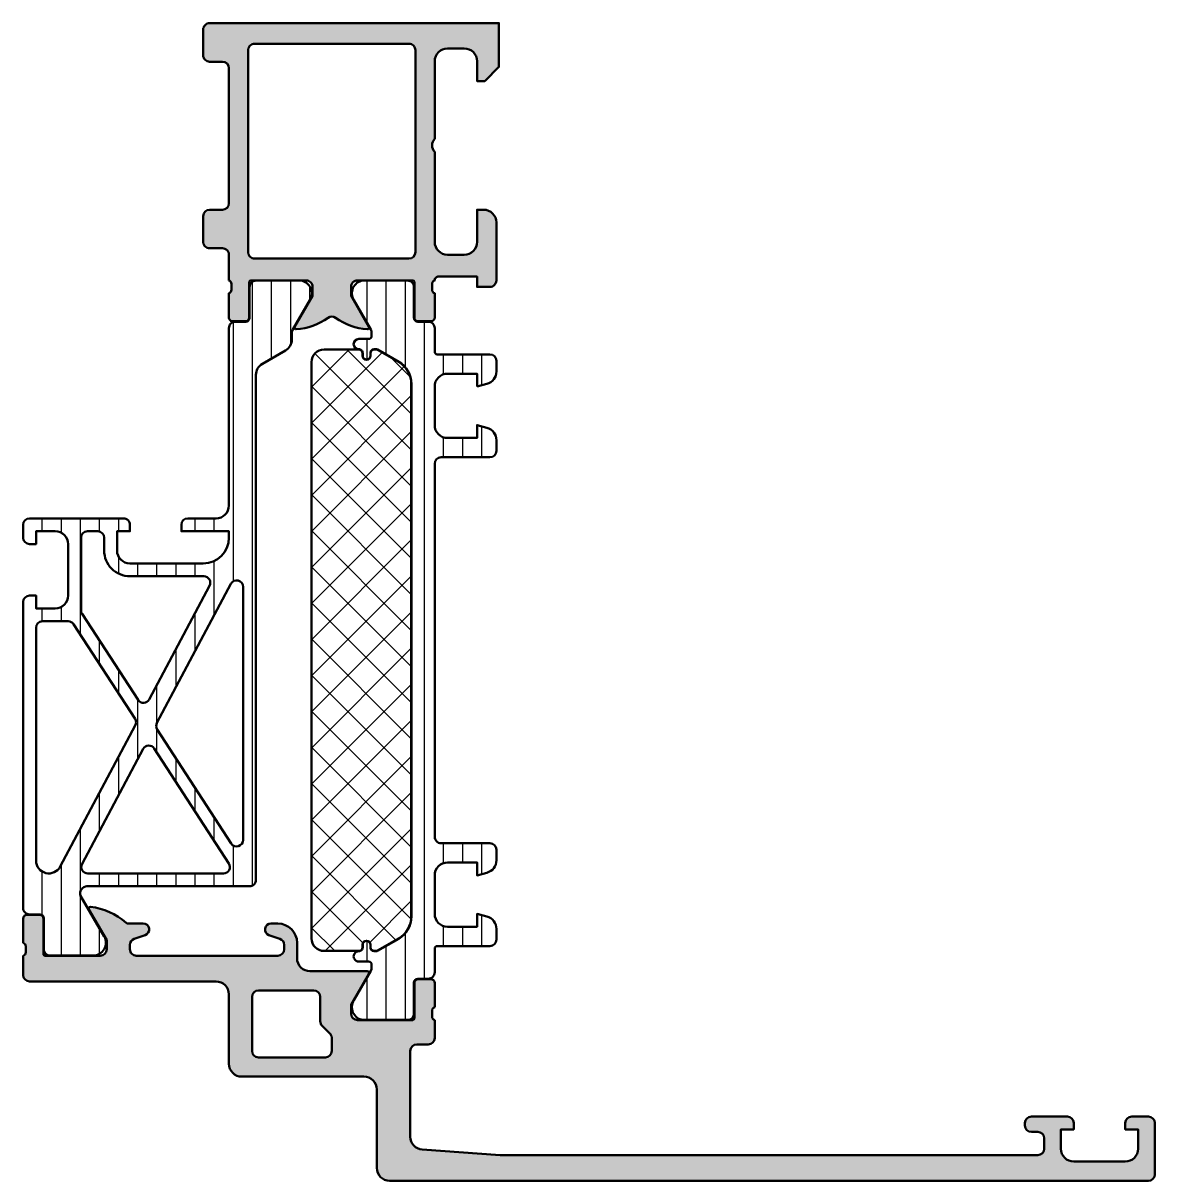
# Model space of a CAD drawing. Extents: x 0 to 88, y 0 to 90.
import ezdxf

# ---------------------------------------------------------------- set-up
doc = ezdxf.new("R2010")
doc.units = 0
for name, color, linetype, lineweight in [('0S-Alu contour', 7, 'Continuous', 50), ('0S-Alu hatch', 252, 'Continuous', 25), ('0S-Plastic contour', 254, 'Continuous', 50), ('0S-Plastic hatch', 253, 'Continuous', 25), ('0S-PT contour', 91, 'Continuous', 50), ('0S-PT hatch', 103, 'Continuous', 25)]:
    doc.layers.add(name, color=color, linetype=linetype, lineweight=lineweight)
pattern_1 = [(90, (0, 0), (-1.4859, 0), [])]

# ---------------------------------------------------------------- blocks, each defined once
blk = doc.blocks.new('462420__7B4C2131_1DA6_4DC6_90C8_83459484A9E3_')
at = {"layer": '0S-Alu hatch'}
h = blk.add_hatch(color=256, dxfattribs=at)
edge = h.paths.add_edge_path()
edge.add_line((31.49999999998789, 10.60000000000006), (30.59999999998816, 10.60000000000001))
edge.add_arc((30.59999999998819, 10.10000000000002), 0.4999999999999858, 90.00000000000325, 180)
edge.add_line((30.0999999999882, 10.10000000000002), (30.09999999998821, 3.431119203401294))
edge.add_arc((31.0999999999882, 3.431119203401294), 0.9999999999999928, 180, 265.9143832200242)
edge.add_line((31.02875295000028, 2.433660503570568), (37.09999999998762, 2))
edge.add_line((37.09999999998762, 2), (78.89999999998795, 2))
edge.add_arc((78.89999999998795, 2.5), 0.5, 270, 360)
edge.add_line((79.39999999998795, 2.5), (79.39999999998795, 3.299999999999997))
edge.add_arc((78.89999999998795, 3.299999999999997), 0.5, 0, 90)
edge.add_line((78.89999999998795, 3.799999999999997), (78.39999999998795, 3.799999999999997))
edge.add_ellipse((78.39999999998795, 4.299999999999997), major_axis=(-0.5, 0), ratio=1, start_angle=0, end_angle=90, ccw=False)
edge.add_line((77.89999999998795, 4.299999999999997), (77.89999999998795, 4.5))
edge.add_ellipse((78.39999999998795, 4.5), major_axis=(-0.5, 0), ratio=1, start_angle=270, end_angle=360, ccw=False)
edge.add_line((78.39999999998795, 5), (81.19999999998794, 5))
edge.add_ellipse((81.19999999998794, 4.5), major_axis=(-0.5, 0), ratio=1, start_angle=180, end_angle=270, ccw=False)
edge.add_line((81.69999999998792, 4.5), (81.69999999998792, 4))
edge.add_line((81.69999999998792, 4), (80.69999999998794, 4))
edge.add_line((80.69999999998794, 4), (80.69999999998794, 2.5))
edge.add_arc((81.69999999998792, 2.5), 1, 180, 270)
edge.add_line((81.69999999998792, 1.5), (85.69999999998795, 1.5))
edge.add_arc((85.69999999998795, 2.5), 1, 270, 360)
edge.add_line((86.69999999998795, 2.5), (86.69999999998795, 4))
edge.add_line((86.69999999998795, 4), (85.69999999998795, 4))
edge.add_line((85.69999999998795, 4), (85.69999999998795, 4.5))
edge.add_ellipse((86.19999999998794, 4.5), major_axis=(-0.5, 0), ratio=1, start_angle=270, end_angle=360, ccw=False)
edge.add_line((86.19999999998794, 5), (87.49999999998795, 5))
edge.add_ellipse((87.49999999998795, 4.5), major_axis=(-0.5, 0), ratio=1, start_angle=180, end_angle=270, ccw=False)
edge.add_line((87.99999999998793, 4.5), (87.99999999998793, 0.5))
edge.add_ellipse((87.49999999998795, 0.5), major_axis=(-0.5, 0), ratio=1, start_angle=90, end_angle=180, ccw=False)
edge.add_line((87.49999999998795, 0), (28.49999999998811, 0))
edge.add_ellipse((28.49999999998814, 0.9999999999999857), major_axis=(-0.9999999999999857, 0), ratio=1, start_angle=0, end_angle=89.9999999999979, ccw=False)
edge.add_line((27.49999999998816, 0.9999999999999856), (27.49999999998827, 7.100000000000093))
edge.add_arc((26.49999999998826, 7.100000000000093), 1.000000000000014, 0, 90)
edge.add_line((26.49999999998826, 8.100000000000108), (16.99999999998806, 8.099999999999994))
edge.add_ellipse((16.99999999998802, 9.099999999999964), major_axis=(-0.9999999999999715, 0), ratio=1, start_angle=0, end_angle=90.00000000000239, ccw=False)
edge.add_line((15.99999999998805, 9.099999999999964), (15.99999999998742, 14.50000000000021))
edge.add_arc((14.99999999998746, 14.50000000000011), 0.9999999999999573, 0, 90)
edge.add_line((14.99999999998746, 15.50000000000007), (0.4999999999874661, 15.49999999999996))
edge.add_ellipse((0.4999999999874661, 16), major_axis=(-0.5000000000000427, 0), ratio=1, start_angle=0, end_angle=90, ccw=False)
edge.add_line((-1.25766e-11, 16), (-1.25482e-11, 17.50000000000008))
edge.add_arc((-0.0788364465555702, 17.76752059199319), 0.2788950563274148, 286.4198764194888, 361.1645893740969)
edge.add_line((0.2000009999874575, 17.77318899999156), (0.2000009999874521, 18.22678299999157))
edge.add_arc((-0.0788670956557098, 18.23244365946864), 0.2789255417371437, 358.837129927111, 433.5754054446458)
edge.add_line((-1.25467e-11, 18.49998699999158), (-1.25482e-11, 20.37999800000009))
edge.add_ellipse((0.299999999987449, 20.37999800000009), major_axis=(-0.2999999999999971, 0), ratio=1, start_angle=270, end_angle=360, ccw=False)
edge.add_line((0.299999999987449, 20.67999800000008), (1.279974319030259, 20.6799980000001))
edge.add_ellipse((1.279974319030259, 20.37999800000009), major_axis=(-0.3000000000000114, 0), ratio=1, start_angle=180, end_angle=270, ccw=False)
edge.add_line((1.57997431903027, 20.37999800000009), (1.579974319030242, 17.62000000000007))
edge.add_arc((1.699974319030175, 17.62000000000009), 0.1199999999999335, 180, 270.0000000000068)
edge.add_line((1.699974319030189, 17.50000000000015), (5.999999999987409, 17.50000000000025))
edge.add_arc((5.999999999987394, 18.00000000000024), 0.4999999999999858, 270.0000000000017, 360)
edge.add_line((6.49999999998738, 18.00000000000024), (6.499999999987295, 18.70000000000033))
edge.add_line((6.499999999987295, 18.70000000000033), (5.118504542365101, 21.09282032302744))
edge.add_ellipse((5.238119784635784, 21.16188021535164), major_axis=(-0.1381197846483443, 0), ratio=1, start_angle=-89.99999999998221, end_angle=30.00000000001569, ccw=False)
edge.add_ellipse((4.671667993837488, 16.33219038521986), major_axis=(-5.00000000000004, 0), ratio=1, start_angle=228.2665297947457, end_angle=263.49497466561576, ccw=False)
edge.add_arc((8.166416600295022, 20.25), 0.2500000000000175, 228.2665297947344, 269.9999999999902)
edge.add_line((8.16641660029498, 19.99999999999998), (9.337875387965127, 19.99999999999998))
edge.add_ellipse((9.337875387965127, 19.53787538797771), major_axis=(-0.4621246120222793, 0), ratio=1, start_angle=108.6433784506776, end_angle=270, ccw=False)
edge.add_line((9.485605891383058, 19.1), (8.640161614869385, 18.81476380721474))
edge.add_arc((8.799999999987506, 18.34100047954698), 0.5000000000000062, 108.643378450681, 180)
edge.add_line((8.299999999987499, 18.34100047954698), (8.299999999987463, 17.99999999999994))
edge.add_arc((8.799999999987435, 17.99999999999997), 0.4999999999999716, 180, 270.0000000000017)
edge.add_line((8.799999999987447, 17.5), (19.79999999998749, 17.5))
edge.add_arc((19.79999999998745, 18.00000000000001), 0.5000000000000142, 270.0000000000049, 360)
edge.add_line((20.29999999998747, 18.00000000000001), (20.29999999998747, 18.341000479547))
edge.add_arc((19.79999999998749, 18.34100047954698), 0.4999999999999716, 0, 71.35662154932801)
edge.add_line((19.95983838510553, 18.81476380721474), (19.11439410859187, 19.09999999999999))
edge.add_ellipse((19.26212461200977, 19.53787538797772), major_axis=(-0.4621246120222896, 0), ratio=1, start_angle=-90, end_angle=71.35662154932629, ccw=False)
edge.add_line((19.26212461200977, 20.00000000000001), (19.79999999998749, 19.99999999999998))
edge.add_ellipse((19.79999999998749, 18.49999999999998), major_axis=(-1.5, 0), ratio=1, start_angle=180, end_angle=270, ccw=False)
edge.add_line((21.29999999998749, 18.49999999999998), (21.29999999998749, 17.29975144770239))
edge.add_arc((22.29975144768991, 17.29975144770243), 0.9997514477024225, 180, 270.0000000000017)
edge.add_line((22.29975144768994, 16.30000000000001), (26.76188021533947, 16.3))
edge.add_ellipse((26.76188021533949, 16.16188021535156), major_axis=(-0.1381197846484383, 0), ratio=1, start_angle=150.0000000000064, end_angle=270.0000000000088, ccw=False)
edge.add_line((26.88149545761028, 16.09282032302735), (25.4999999999881, 13.70000000000011))
edge.add_line((25.4999999999881, 13.70000000000011), (25.49999999998802, 13))
edge.add_arc((25.99999999998799, 13.00000000000001), 0.4999999999999716, 180, 269.9999999999992)
edge.add_line((25.99999999998799, 12.50000000000004), (30.30002568094519, 12.50000000000003))
edge.add_arc((30.30002568094519, 12.62), 0.1199999999999761, 270, 360)
edge.add_line((30.42002568094517, 12.62), (30.42002568094515, 15.379998))
edge.add_ellipse((30.72002568094516, 15.37999799999998), major_axis=(-0.3000000000000114, 0), ratio=1, start_angle=269.99999999999864, end_angle=360, ccw=False)
edge.add_line((30.72002568094517, 15.679998), (31.69999999998793, 15.679998))
edge.add_ellipse((31.69999999998792, 15.379998), major_axis=(-0.2999999999999971, 0), ratio=1, start_angle=180, end_angle=269.99999999999864, ccw=False)
edge.add_line((31.99999999998792, 15.379998), (31.99999999998794, 13.49998699999148))
edge.add_arc((32.07886709563111, 13.23244365946853), 0.2789255417371579, 106.4245945553544, 181.1628700728856)
edge.add_line((31.79999899998794, 13.22678299999147), (31.79999899998795, 12.77318899999147))
edge.add_arc((32.07883644653099, 12.7675205919931), 0.2788950563274235, 178.8354106259031, 253.5801235805071)
edge.add_line((31.99999999998794, 12.5), (31.99999999998752, 11.09999999999988))
edge.add_ellipse((31.49999999998788, 11.09999999999971), major_axis=(-0.4999999999996448, 0), ratio=1, start_angle=90.00000000000159, end_angle=180, ccw=False)
edge = h.paths.add_edge_path()
edge.add_arc((18.29999999998762, 14.29999999999999), 0.5, 90, 180)
edge.add_line((17.79999999998762, 14.29999999999997), (17.79999999998783, 10.10000000000002))
edge.add_arc((18.29999999998785, 10.10000000000002), 0.5000000000000142, 180, 270)
edge.add_line((18.29999999998785, 9.600000000000009), (23.49999999998811, 9.600000000000009))
edge.add_arc((23.49999999998811, 10.10000000000001), 0.5, 270, 360)
edge.add_line((23.99999999998811, 10.10000000000035), (23.99999999998742, 11.0928932188132))
edge.add_arc((23.49999999998747, 11.0928932188132), 0.4999999999999574, 0, 44.99999999998258)
edge.add_line((23.85355339058082, 11.44644660940634), (23.24644660939433, 12.05355339059329))
edge.add_ellipse((23.59999999998775, 12.40710678118644), major_axis=(-0.5000000000000142, 0), ratio=1, start_angle=0, end_angle=44.99999999997817, ccw=False)
edge.add_line((23.09999999998773, 12.40710678118645), (23.09999999998773, 14.29999999999998))
edge.add_arc((22.59999999998772, 14.29999999999998), 0.5000000000000142, 0, 89.99999999999837)
edge.add_line((22.59999999998773, 14.79999999999999), (18.29999999998762, 14.79999999999999))
at = {"layer": '0S-Alu contour', "color": 7}
for points in [[(6.49999999998738, 18.00000000000024), (6.499999999987295, 18.70000000000033), (5.118504542365101, 21.09282032302744)], [(-1.25467e-11, 18.49998699999158), (-1.25482e-11, 20.37999800000009)], [(0.299999999987449, 20.67999800000008), (1.279974319030259, 20.6799980000001)], [(1.57997431903027, 20.37999800000009), (1.579974319030242, 17.62000000000007)], [(8.16641660029498, 19.99999999999998), (9.337875387965127, 19.99999999999998)], [(19.26212461200977, 20.00000000000001), (19.79999999998749, 19.99999999999998)], [(9.485605891383058, 19.1), (8.640161614869385, 18.81476380721474)], [(19.95983838510553, 18.81476380721474), (19.11439410859187, 19.09999999999999)], [(0.2000009999874575, 17.77318899999156), (0.2000009999874521, 18.22678299999157)], [(8.299999999987499, 18.34100047954698), (8.299999999987463, 17.99999999999994)], [(20.29999999998747, 18.00000000000001), (20.29999999998747, 18.341000479547)], [(21.29999999998749, 18.49999999999998), (21.29999999998749, 17.29975144770239)], [(-1.25766e-11, 16), (-1.25482e-11, 17.50000000000008)], [(1.699974319030189, 17.50000000000015), (5.999999999987409, 17.50000000000025)], [(8.799999999987447, 17.5), (19.79999999998749, 17.5)], [(22.29975144768994, 16.30000000000001), (26.76188021533947, 16.3)], [(14.99999999998746, 15.50000000000007), (0.4999999999874661, 15.49999999999996)], [(26.88149545761028, 16.09282032302735), (25.4999999999881, 13.70000000000011), (25.49999999998802, 13)], [(30.42002568094517, 12.62), (30.42002568094515, 15.379998)], [(30.72002568094517, 15.679998), (31.69999999998793, 15.679998)], [(31.99999999998792, 15.379998), (31.99999999998794, 13.49998699999148)], [(15.99999999998805, 9.099999999999964), (15.99999999998742, 14.50000000000021)], [(22.59999999998773, 14.79999999999999), (18.29999999998762, 14.79999999999999)], [(17.79999999998762, 14.29999999999997), (17.79999999998783, 10.10000000000002)], [(23.09999999998773, 12.40710678118645), (23.09999999998773, 14.29999999999998)], [(31.79999899998794, 13.22678299999147), (31.79999899998795, 12.77318899999147)], [(23.85355339058082, 11.44644660940634), (23.24644660939433, 12.05355339059329)], [(25.99999999998799, 12.50000000000004), (30.30002568094519, 12.50000000000003)], [(31.99999999998794, 12.5), (31.99999999998752, 11.09999999999988)], [(23.99999999998811, 10.10000000000035), (23.99999999998742, 11.0928932188132)], [(30.0999999999882, 10.10000000000002), (30.09999999998821, 3.431119203401294)], [(31.49999999998789, 10.60000000000006), (30.59999999998816, 10.60000000000001)], [(18.29999999998785, 9.600000000000009), (23.49999999998811, 9.600000000000009)], [(26.49999999998826, 8.100000000000108), (16.99999999998806, 8.099999999999994)], [(27.49999999998816, 0.9999999999999856), (27.49999999998827, 7.100000000000093)], [(78.39999999998795, 5), (81.19999999998794, 5)], [(86.19999999998794, 5), (87.49999999998795, 5)], [(77.89999999998795, 4.299999999999997), (77.89999999998795, 4.5)], [(78.89999999998795, 3.799999999999997), (78.39999999998795, 3.799999999999997)], [(81.69999999998792, 4.5), (81.69999999998792, 4), (80.69999999998794, 4), (80.69999999998794, 2.5)], [(86.69999999998795, 2.5), (86.69999999998795, 4), (85.69999999998795, 4), (85.69999999998795, 4.5)], [(87.99999999998793, 4.5), (87.99999999998793, 0.5)], [(79.39999999998795, 2.5), (79.39999999998795, 3.299999999999997)], [(31.02875295000028, 2.433660503570568), (37.09999999998762, 2), (78.89999999998795, 2)], [(81.69999999998792, 1.5), (85.69999999998795, 1.5)], [(87.49999999998795, 0), (28.49999999998811, 0)]]:
    blk.add_lwpolyline(points, dxfattribs=at)
at = {"layer": '0S-Alu contour', "color": 7, "extrusion": (0, 0, -1)}
for centre, radius, start, end in [((-5.238119784635784, 21.16188021535164), 0.1381197846483443, 329.9999999999843, 89.99999999998232), ((-4.671667993837488, 16.33219038521986), 5.000000000000041, 96.50502533438426, 131.7334702052543), ((-0.299999999987449, 20.37999800000009), 0.2999999999999971, 0, 90), ((-1.279974319030259, 20.37999800000009), 0.3000000000000114, 90, 180), ((-9.337875387965127, 19.53787538797771), 0.4621246120222793, 90, 251.3566215493224), ((-19.26212461200977, 19.53787538797772), 0.4621246120222897, 288.6433784506737, 90), ((-19.79999999998749, 18.49999999999998), 1.5, 90, 180), ((-26.76188021533949, 16.16188021535156), 0.1381197846484383, 89.99999999999118, 209.9999999999937), ((-0.4999999999874661, 16), 0.5000000000000427, 270, 0), ((-30.72002568094516, 15.37999799999998), 0.3000000000000114, 0, 90.00000000000136), ((-31.69999999998792, 15.379998), 0.2999999999999971, 90.00000000000136, 180), ((-23.59999999998775, 12.40710678118644), 0.5000000000000142, 315.0000000000219, 0), ((-31.49999999998788, 11.09999999999971), 0.4999999999996448, 180, 269.9999999999984), ((-16.99999999998802, 9.099999999999964), 0.9999999999999715, 269.9999999999976, 0), ((-78.39999999998795, 4.5), 0.5, 0, 90), ((-81.19999999998794, 4.5), 0.5, 90, 180), ((-86.19999999998794, 4.5), 0.5, 0, 90), ((-87.49999999998795, 4.5), 0.5, 90, 180), ((-78.39999999998795, 4.299999999999997), 0.5, 270, 0), ((-28.49999999998814, 0.9999999999999857), 0.9999999999999857, 270.0000000000021, 0), ((-87.49999999998795, 0.5), 0.5, 180, 270)]:
    blk.add_arc(centre, radius, start, end, dxfattribs=at)
at = {"layer": '0S-Alu contour', "color": 7}
for centre, radius, start, end in [((8.166416600295022, 20.25), 0.2500000000000175, 228.2665297947344, 269.9999999999902), ((-0.0788670956557098, 18.23244365946864), 0.2789255417371437, 358.837129927111, 73.57540544464582), ((8.799999999987506, 18.34100047954698), 0.5000000000000062, 108.643378450681, 180), ((19.79999999998749, 18.34100047954698), 0.4999999999999716, 0, 71.35662154932801), ((-0.0788364465555702, 17.76752059199319), 0.2788950563274148, 286.4198764194888, 1.164589374096924), ((1.699974319030175, 17.62000000000009), 0.1199999999999335, 180, 270.0000000000068), ((5.999999999987394, 18.00000000000024), 0.4999999999999858, 270.0000000000017, 0), ((8.799999999987435, 17.99999999999997), 0.4999999999999716, 180, 270.0000000000017), ((19.79999999998745, 18.00000000000001), 0.5000000000000142, 270.0000000000049, 0), ((22.29975144768991, 17.29975144770243), 0.9997514477024225, 180, 270.0000000000017), ((14.99999999998746, 14.50000000000011), 0.9999999999999573, 0, 90), ((18.29999999998762, 14.29999999999999), 0.5, 90, 180), ((22.59999999998772, 14.29999999999998), 0.5000000000000142, 0, 89.99999999999837), ((25.99999999998799, 13.00000000000001), 0.4999999999999716, 180, 269.9999999999992), ((30.30002568094519, 12.62), 0.1199999999999761, 270, 0), ((32.07883644653099, 12.7675205919931), 0.2788950563274235, 178.8354106259031, 253.5801235805071), ((32.07886709563111, 13.23244365946853), 0.2789255417371579, 106.4245945553544, 181.1628700728856), ((23.49999999998747, 11.0928932188132), 0.4999999999999574, 0, 44.99999999998258), ((18.29999999998785, 10.10000000000002), 0.5000000000000142, 180, 270), ((23.49999999998811, 10.10000000000001), 0.5, 270, 0), ((30.59999999998819, 10.10000000000002), 0.4999999999999858, 90.00000000000325, 180), ((26.49999999998826, 7.100000000000093), 1.000000000000014, 0, 90), ((78.89999999998795, 3.299999999999997), 0.5, 0, 90), ((31.0999999999882, 3.431119203401294), 0.9999999999999928, 180, 265.9143832200242), ((78.89999999998795, 2.5), 0.5, 270, 0), ((81.69999999998792, 2.5), 1, 180, 270), ((85.69999999998795, 2.5), 1, 270, 0)]:
    blk.add_arc(centre, radius, start, end, dxfattribs=at)
blk = doc.blocks.new('284595__37BB6D9A_B1AC_47A7_ABD9_42343E9E145E___C35CDD88_B9D5_4D62_87E3_75F803675598_')
at = {"layer": '0S-Plastic hatch'}
h = blk.add_hatch(dxfattribs=at)
h.set_pattern_fill('ANSI31', color=256, scale=0.4680000000000001, angle=45, style=0)
h.set_pattern_definition(pattern_1)
edge = h.paths.add_edge_path()
edge.add_arc((12.80019265293163, 51.00005420464269), 0.5000000000000071, 90.0000000000016, 180)
edge.add_line((12.30019265293162, 51.00005420464269), (12.30019265293163, 50.50005420464271))
edge.add_line((12.30019265293163, 50.50005420464271), (16.00019265293142, 50.50005420464271))
edge.add_line((16.00019265293142, 50.50005420464271), (16.00019265293142, 50.00005420464271))
edge.add_ellipse((14.00019265293142, 50.00005420464271), major_axis=(-2, 0), ratio=1, start_angle=90.00000000000011, end_angle=180, ccw=False)
edge.add_line((14.00019265293143, 48.00005420464271), (8.30019265293161, 48.0000542046427))
edge.add_ellipse((8.300192652931624, 49.00005420464269), major_axis=(-0.9999999999999928, 0), ratio=1, start_angle=0, end_angle=89.9999999999992, ccw=False)
edge.add_line((7.300192652931631, 49.00005420464269), (7.30019265293162, 50.5000542046427))
edge.add_line((7.30019265293162, 50.5000542046427), (8.300192652931626, 50.50005420464271))
edge.add_line((8.300192652931626, 50.50005420464271), (8.300192652931626, 51.0000542046427))
edge.add_arc((7.800192652931627, 51.0000542046427), 0.5, 0, 90.00000000000081)
edge.add_line((7.80019265293162, 51.5000542046427), (0.500192652931446, 51.49999999999995))
edge.add_arc((0.500192652931446, 50.99999999999995), 0.5, 90, 180)
edge.add_line((0.000192652931446, 50.99999999999995), (0.000192652931446, 50.00005420464272))
edge.add_arc((0.500192652931446, 50.00005420464271), 0.5, 180, 270)
edge.add_line((0.5001926529314459, 49.50005420464271), (1.000192652931445, 49.50005420464271))
edge.add_line((1.000192652931445, 49.50005420464271), (1.000192652931445, 50.50005420464271))
edge.add_line((1.000192652931445, 50.50005420464271), (2.500192652931445, 50.50005420464271))
edge.add_ellipse((2.500192652931445, 49.50005420464271), major_axis=(-1, 0), ratio=1, start_angle=180, end_angle=270, ccw=False)
edge.add_line((3.500192652931445, 49.50005420464271), (3.500192652931445, 45.50005420464271))
edge.add_ellipse((2.500192652931445, 45.50005420464271), major_axis=(-1, 0), ratio=1, start_angle=90, end_angle=180, ccw=False)
edge.add_line((2.500192652931445, 44.50005420464271), (1.000192652931445, 44.50005420464271))
edge.add_line((1.000192652931445, 44.50005420464271), (1.000192652931445, 45.50005420464271))
edge.add_line((1.000192652931445, 45.50005420464271), (0.5001506626006176, 45.50005420464271))
edge.add_arc((0.5001506626006176, 45.00005420464271), 0.5, 90, 180)
edge.add_line((0.0001506626006176, 45.00005420464271), (0.0001506626006034, 21.20999432108359))
edge.add_arc((0.50014798369142, 21.20999432108359), 0.4999973210908167, 180, 270.0003069820262)
edge.add_line((0.5001506626006172, 20.70999699999994), (1.310481995933947, 20.70999699999994))
edge.add_ellipse((1.310481995933947, 20.40999699999995), major_axis=(-0.2999999999999971, 0), ratio=1, start_angle=180, end_angle=270, ccw=False)
edge.add_line((1.610481995933945, 20.40999699999995), (1.610150045536933, 18.00999861706363))
edge.add_arc((2.110146022975548, 18.00999597743856), 0.4999959774455833, 179.9996975182267, 270.0003024811858)
edge.add_line((2.110148662600621, 17.50999999999995), (5.438317572865127, 17.50999999999995))
edge.add_arc((5.438317572865134, 18.50999999999995), 1, 269.9999999999996, 389.5194087327969)
edge.add_line((6.30850641221742, 19.00271836160901), (4.448737838418196, 22.15383274160786))
edge.add_ellipse((5.003376893027461, 22.32179237508853), major_axis=(-0.579512656787427, 0), ratio=1, start_angle=-86.1540975737505, end_angle=16.84772494551629, ccw=False)
edge.add_line((4.964507086350863, 22.89999999999999), (17.60019265293126, 22.89999999999982))
edge.add_arc((17.60019265293127, 23.39999999999981), 0.4999999999999858, 269.9999999999984, 360)
edge.add_line((18.10019265293126, 23.39999999999981), (18.10023464326203, 62.64722325026703))
edge.add_ellipse((19.10023464326202, 62.64722325026706), major_axis=(-0.9999999999999857, 0), ratio=1, start_angle=299.99999999999983, end_angle=360, ccw=False)
edge.add_line((18.60023464326203, 63.51324865405149), (20.40023464326193, 64.55247913859267))
edge.add_arc((19.90023464326204, 65.4185045423771), 0.9999999999999372, 299.9999999999943, 360)
edge.add_line((20.90023464326198, 65.4185045423771), (20.90023464326203, 65.92584774310478))
edge.add_ellipse((21.40023464326199, 65.92584774310475), major_axis=(-0.4999999999999645, 0), ratio=1, start_angle=330.00000340065685, end_angle=360, ccw=False)
edge.add_line((20.96722192653164, 66.17584771740428), (22.28571614136166, 68.45954699999996))
edge.add_arc((21.44446349237032, 69.00018192527712), 0.9999960709244806, 327.272983900159, 441.8183919481004)
edge.add_line((21.58677414136167, 69.98999999999997), (18.11023264326223, 69.98999999999998))
edge.add_arc((18.11023000363715, 69.49000402256134), 0.4999959774456117, 89.99969751881291, 180.0003024817733)
edge.add_line((17.6102340261985, 69.49000138293114), (17.61056597659553, 67.09000299999994))
edge.add_ellipse((17.31056597659555, 67.09000299999994), major_axis=(-0.2999999999999829, 0), ratio=1, start_angle=89.99999999999733, end_angle=180, ccw=False)
edge.add_line((17.31056597659553, 66.79000299999996), (16.50023464326218, 66.79000299999993))
edge.add_arc((16.50023196435298, 66.29000567891634), 0.4999973210907599, 89.99969301797297, 180)
edge.add_line((16.00023464326222, 66.29000567891634), (16.00019265293143, 52.50005420464272))
edge.add_ellipse((15.00019265293142, 52.50005420464272), major_axis=(-1.00000000000001, 0), ratio=1, start_angle=90, end_angle=180, ccw=False)
edge.add_line((15.00019265293142, 51.50005420464271), (12.80019265293161, 51.5000542046427))
edge = h.paths.add_edge_path()
edge.add_ellipse((1.500192652931453, 43.0000542046427), major_axis=(-0.5000000000000071, 0), ratio=1, start_angle=270.0000000000008, end_angle=360, ccw=False)
edge.add_line((1.500192652931445, 43.5000542046427), (3.500290775534182, 43.50005420464269))
edge.add_ellipse((3.500290775534189, 43.00005420464271), major_axis=(-0.4999999999999858, 0), ratio=1, start_angle=213.0000000000009, end_angle=270.0000000000008, ccw=False)
edge.add_line((3.919626059506885, 43.27237372215022), (8.697688923989979, 35.9148021222292))
edge.add_ellipse((8.278353640017265, 35.64248260472169), major_axis=(-0.5000000000000008, 0), ratio=1, start_angle=151.9999999999997, end_angle=212.9999999999997, ccw=False)
edge.add_line((8.719827436446728, 35.40774682332874), (2.881994291834079, 24.42837952797969))
edge.add_ellipse((2.000192652931453, 24.89999999999999), major_axis=(-1.000000000000006, 0), ratio=1, start_angle=0, end_angle=151.8604636096524, ccw=False)
edge.add_line((1.000192652931446, 24.89999999999999), (1.000192652931445, 43.0000542046427))
edge = h.paths.add_edge_path()
edge.add_ellipse((10.84641469703832, 35.36017227563164), major_axis=(-0.5000000000000017, 0), ratio=1, start_angle=-27.999999999999318, end_angle=33.000000000000625, ccw=False)
edge.add_line((10.40494090060886, 35.59490805702458), (16.15871885650181, 46.41619053439877))
edge.add_ellipse((16.60019265293128, 46.18145475300583), major_axis=(-0.4999999999999981, 0), ratio=1, start_angle=180, end_angle=332.0000000000003, ccw=False)
edge.add_line((17.10019265293127, 46.18145475300583), (17.10019265293125, 26.50013119178348))
edge.add_ellipse((16.60019265293125, 26.50013119178348), major_axis=(-0.5000000000000036, 0), ratio=1, start_angle=33.0000000000004, end_angle=180, ccw=False)
edge.add_line((16.18085736895854, 26.22781167427596), (10.42707941306561, 35.08785275812412))
edge = h.paths.add_edge_path()
edge.add_ellipse((5.80019265293161, 50.00005420464269), major_axis=(-0.5000000000000214, 0), ratio=1, start_angle=180, end_angle=269.99999999999875, ccw=False)
edge.add_line((6.300192652931631, 50.00005420464269), (6.300192652931627, 49.00005420464272))
edge.add_arc((8.300192652931639, 49.00005420464272), 2.00000000000001, 180, 270.0000000000002)
edge.add_line((8.300192652931646, 47.00005420464271), (14.05142686463508, 47.00005420464269))
edge.add_ellipse((14.05142686463508, 46.50005420464269), major_axis=(-0.5, 0), ratio=1, start_angle=152.0000000000005, end_angle=270, ccw=False)
edge.add_line((14.49290066106455, 46.26531842324975), (9.793371878570913, 37.42679026735715))
edge.add_ellipse((9.35189808214145, 37.66152604875009), major_axis=(-0.4999999999999981, 0), ratio=1, start_angle=33, end_angle=152.0000000000004, ccw=False)
edge.add_line((8.932562798168737, 37.38920653124258), (4.580857368958731, 44.09024525452474))
edge.add_ellipse((5.000192652931442, 44.36256477203225), major_axis=(-0.4999999999999979, 0), ratio=1, start_angle=0, end_angle=33, ccw=False)
edge.add_line((4.500192652931445, 44.36256477203225), (4.500192652931445, 50.00005420464272))
edge.add_ellipse((5.000192652931445, 50.0000542046427), major_axis=(-0.5, 0), ratio=1, start_angle=270.00000000000125, end_angle=360, ccw=False)
edge.add_line((5.000192652931435, 50.5000542046427), (5.80019265293162, 50.50005420464271))
edge = h.paths.add_edge_path()
edge.add_line((15.57930720991457, 23.89999999999985), (5.018787725450327, 23.89999999999999))
edge.add_ellipse((5.018787725450334, 24.39999999999999), major_axis=(-0.5, 0), ratio=1, start_angle=-27.999999999999602, end_angle=89.9999999999992, ccw=False)
edge.add_line((4.577313929020869, 24.63473578139293), (9.331396458484681, 33.57586461299617))
edge.add_ellipse((9.772870254914142, 33.34112883160322), major_axis=(-0.4999999999999949, 0), ratio=1, start_angle=213.0000000000002, end_angle=332.0000000000001, ccw=False)
edge.add_line((10.19220553888685, 33.61344834911073), (15.99864249388728, 24.67231951750735))
edge.add_ellipse((15.57930720991458, 24.39999999999983), major_axis=(-0.4999999999999859, 0), ratio=1, start_angle=89.9999999999992, end_angle=213.0000000000009, ccw=False)
at = {"layer": '0S-Alu contour', "color": 7}
for points in [[(5.000192652931435, 50.5000542046427), (5.80019265293162, 50.50005420464271)], [(4.500192652931445, 44.36256477203225), (4.500192652931445, 50.00005420464272)], [(6.300192652931631, 50.00005420464269), (6.300192652931627, 49.00005420464272)], [(8.300192652931646, 47.00005420464271), (14.05142686463508, 47.00005420464269)], [(14.49290066106455, 46.26531842324975), (9.793371878570913, 37.42679026735715)], [(10.40494090060886, 35.59490805702458), (16.15871885650181, 46.41619053439877)], [(17.10019265293127, 46.18145475300583), (17.10019265293125, 26.50013119178348)], [(1.500192652931445, 43.5000542046427), (3.500290775534182, 43.50005420464269)], [(3.919626059506885, 43.27237372215022), (8.697688923989979, 35.9148021222292)], [(8.932562798168737, 37.38920653124258), (4.580857368958731, 44.09024525452474)], [(1.000192652931446, 24.89999999999999), (1.000192652931445, 43.0000542046427)], [(8.719827436446728, 35.40774682332874), (2.881994291834079, 24.42837952797969)], [(16.18085736895854, 26.22781167427596), (10.42707941306561, 35.08785275812412)], [(4.577313929020869, 24.63473578139293), (9.331396458484681, 33.57586461299617)], [(10.19220553888685, 33.61344834911073), (15.99864249388728, 24.67231951750735)], [(15.57930720991457, 23.89999999999985), (5.018787725450327, 23.89999999999999)]]:
    blk.add_lwpolyline(points, dxfattribs=at)
at = {"layer": '0S-Alu contour', "color": 7, "extrusion": (0, 0, -1)}
for centre, radius, start, end in [((-5.000192652931445, 50.0000542046427), 0.5, 0, 89.99999999999876), ((-5.80019265293161, 50.00005420464269), 0.5000000000000214, 90.00000000000122, 180), ((-14.05142686463508, 46.50005420464269), 0.5, 90, 207.9999999999996), ((-16.60019265293128, 46.18145475300583), 0.4999999999999981, 27.99999999999969, 180), ((-5.000192652931442, 44.36256477203225), 0.4999999999999979, 327, 0), ((-1.500192652931453, 43.0000542046427), 0.5000000000000071, 0, 89.9999999999992), ((-3.500290775534189, 43.00005420464271), 0.4999999999999858, 89.99999999999923, 146.9999999999991), ((-9.35189808214145, 37.66152604875009), 0.4999999999999981, 207.9999999999997, 327), ((-8.278353640017265, 35.64248260472169), 0.5000000000000008, 147.0000000000003, 208.0000000000004), ((-10.84641469703832, 35.36017227563164), 0.5000000000000017, 326.9999999999994, 27.9999999999994), ((-9.772870254914142, 33.34112883160322), 0.4999999999999949, 27.99999999999988, 146.9999999999998), ((-16.60019265293125, 26.50013119178348), 0.5000000000000036, 180, 326.9999999999996), ((-2.000192652931453, 24.89999999999999), 1.000000000000006, 208.1395363903477, 0), ((-5.018787725450334, 24.39999999999999), 0.5, 270.0000000000008, 27.99999999999958), ((-15.57930720991458, 24.39999999999983), 0.4999999999999859, 146.9999999999991, 270.0000000000008)]:
    blk.add_arc(centre, radius, start, end, dxfattribs=at)
at = {"layer": '0S-Alu contour', "color": 7}
blk.add_arc((8.300192652931639, 49.00005420464272), 2.00000000000001, 180, 270.0000000000002, dxfattribs=at)
at = {"layer": '0S-Plastic contour', "color": 7}
for points in [[(17.6102340261985, 69.49000138293114), (17.61056597659553, 67.09000299999994)], [(21.58677414136167, 69.98999999999997), (18.11023264326223, 69.98999999999998)], [(20.96722192653164, 66.17584771740428), (22.28571614136166, 68.45954699999996)], [(17.31056597659553, 66.79000299999996), (16.50023464326218, 66.79000299999993)], [(16.00023464326222, 66.29000567891634), (16.00019265293143, 52.50005420464272)], [(20.90023464326198, 65.4185045423771), (20.90023464326203, 65.92584774310478)], [(18.60023464326203, 63.51324865405149), (20.40023464326193, 64.55247913859267)], [(18.10019265293126, 23.39999999999981), (18.10023464326203, 62.64722325026703)], [(7.80019265293162, 51.5000542046427), (0.500192652931446, 51.49999999999995)], [(15.00019265293142, 51.50005420464271), (12.80019265293161, 51.5000542046427)], [(0.000192652931446, 50.99999999999995), (0.000192652931446, 50.00005420464272)], [(0.5001926529314459, 49.50005420464271), (1.000192652931445, 49.50005420464271), (1.000192652931445, 50.50005420464271), (2.500192652931445, 50.50005420464271)], [(7.300192652931631, 49.00005420464269), (7.30019265293162, 50.5000542046427), (8.300192652931626, 50.50005420464271), (8.300192652931626, 51.0000542046427)], [(12.30019265293162, 51.00005420464269), (12.30019265293163, 50.50005420464271), (16.00019265293142, 50.50005420464271), (16.00019265293142, 50.00005420464271)], [(3.500192652931445, 49.50005420464271), (3.500192652931445, 45.50005420464271)], [(14.00019265293143, 48.00005420464271), (8.30019265293161, 48.0000542046427)], [(2.500192652931445, 44.50005420464271), (1.000192652931445, 44.50005420464271), (1.000192652931445, 45.50005420464271), (0.5001506626006176, 45.50005420464271)], [(0.0001506626006176, 45.00005420464271), (0.0001506626006034, 21.20999432108359)], [(4.964507086350863, 22.89999999999999), (17.60019265293126, 22.89999999999982)], [(6.30850641221742, 19.00271836160901), (4.448737838418196, 22.15383274160786)], [(0.5001506626006172, 20.70999699999994), (1.310481995933947, 20.70999699999994)], [(1.610481995933945, 20.40999699999995), (1.610150045536933, 18.00999861706363)], [(2.110148662600621, 17.50999999999995), (5.438317572865127, 17.50999999999995)]]:
    blk.add_lwpolyline(points, dxfattribs=at)
for centre, radius, start, end in [((18.11023000363715, 69.49000402256134), 0.4999959774456117, 89.99969751881291, 180.0003024817733), ((21.44446349237032, 69.00018192527712), 0.9999960709244806, 327.272983900159, 81.81839194810036), ((16.50023196435298, 66.29000567891634), 0.4999973210907599, 89.99969301797297, 180), ((19.90023464326204, 65.4185045423771), 0.9999999999999372, 299.9999999999943, 0), ((0.500192652931446, 50.99999999999995), 0.5, 90, 180), ((7.800192652931627, 51.0000542046427), 0.5, 0, 90.00000000000081), ((12.80019265293163, 51.00005420464269), 0.5000000000000071, 90.0000000000016, 180), ((0.500192652931446, 50.00005420464271), 0.5, 180, 270), ((0.5001506626006176, 45.00005420464271), 0.5, 90, 180), ((17.60019265293127, 23.39999999999981), 0.4999999999999858, 269.9999999999984, 0), ((0.50014798369142, 21.20999432108359), 0.4999973210908167, 180, 270.0003069820262), ((5.438317572865134, 18.50999999999995), 1, 269.9999999999996, 29.51940873279692), ((2.110146022975548, 18.00999597743856), 0.4999959774455833, 179.9996975182267, 270.0003024811858)]:
    blk.add_arc(centre, radius, start, end, dxfattribs=at)
at = {"layer": '0S-Plastic contour', "color": 7, "extrusion": (0, 0, -1)}
for centre, radius, start, end in [((-17.31056597659555, 67.09000299999994), 0.2999999999999829, 180, 270.0000000000027), ((-21.40023464326199, 65.92584774310475), 0.4999999999999645, 0, 29.99999659934317), ((-19.10023464326202, 62.64722325026706), 0.9999999999999857, 0, 60.00000000000018), ((-15.00019265293142, 52.50005420464272), 1.00000000000001, 180, 270), ((-2.500192652931445, 49.50005420464271), 1, 90, 180), ((-14.00019265293142, 50.00005420464271), 2, 180, 269.9999999999999), ((-8.300192652931624, 49.00005420464269), 0.9999999999999928, 270.0000000000008, 0), ((-2.500192652931445, 45.50005420464271), 1, 180, 270), ((-5.003376893027461, 22.32179237508853), 0.579512656787427, 343.1522750544837, 86.15409757375052), ((-1.310481995933947, 20.40999699999995), 0.2999999999999971, 90, 180)]:
    blk.add_arc(centre, radius, start, end, dxfattribs=at)
blk = doc.blocks.new('284595__5C0EF20D_AB7E_4D8A_B367_73EB8039D634___D7AFE30B_F49C_481A_81E3_E2A28C86DF83_')
at = {"layer": '0S-Plastic hatch'}
h = blk.add_hatch(dxfattribs=at)
h.set_pattern_fill('ANSI31', color=256, scale=0.4680000000000001, angle=45, style=0)
h.set_pattern_definition(pattern_1)
edge = h.paths.add_edge_path()
edge.add_line((35.30015066260033, 61.75000000004715), (36.05896970770288, 61.95332495038378))
edge.add_arc((35.80015066260041, 62.91925077667278), 0.999999999999923, 284.9999999999981, 360)
edge.add_line((36.80015066260033, 62.91925077667276), (36.80015066260033, 63.75000000004715))
edge.add_arc((36.30015066260035, 63.75000000004717), 0.4999999999999858, 0, 89.99999999999837)
edge.add_line((36.30015066260036, 64.25000000004715), (32.20015066260034, 64.2500000000471))
edge.add_ellipse((32.20015066260034, 64.4500000000471), major_axis=(-0.2000000000000028, 0), ratio=1, start_angle=0, end_angle=90.00000000000199, ccw=False)
edge.add_line((32.00015066260033, 64.45000000004708), (32.00015066260033, 66.29000567895662))
edge.add_arc((31.50015334150264, 66.29000567895662), 0.4999973210976947, 0, 90.000306982025)
edge.add_line((31.50015066259345, 66.79000300004714), (30.6898193292601, 66.79000300004714))
edge.add_ellipse((30.68981932926009, 67.09000300004713), major_axis=(-0.2999999999999971, 0), ratio=1, start_angle=0, end_angle=90.00000000000068, ccw=False)
edge.add_line((30.3898193292601, 67.09000300004713), (30.39015127965712, 69.4900013829834))
edge.add_arc((29.8901553022185, 69.4900040226085), 0.4999959774455904, 359.9996975182267, 450.0003024811834)
edge.add_line((29.89015266259345, 69.99000000004712), (26.41361116449394, 69.99000000004713))
edge.add_arc((26.5559218134853, 69.00018192532428), 0.9999960709244748, 98.18160805190004, 212.7270160998402)
edge.add_line((25.71466916449395, 68.45954700004714), (27.03318601380511, 66.17580851337485))
edge.add_ellipse((26.60017329707475, 65.9258085390753), major_axis=(-0.4999999999999692, 0), ratio=1, start_angle=179.9942561767025, end_angle=209.9999965993448, ccw=False)
edge.add_line((27.10017329456228, 65.92575841476129), (27.10015066259092, 65.70000000006468))
edge.add_ellipse((26.85015066257343, 65.70000000006465), major_axis=(-0.2500000000174865, 0), ratio=1, start_angle=89.9999999999983, end_angle=180, ccw=False)
edge.add_line((26.85015066257343, 65.45000000004717), (26.09974402320934, 65.45000000004713))
edge.add_arc((26.09974402320934, 65.05074092693037), 0.3992590731167524, 89.99999999999947, 269.9999999999995)
edge.add_ellipse((26.09974402320935, 64.35000000004703), major_axis=(-0.3014818537665889, 0), ratio=1, start_angle=180, end_angle=270.00000000000273, ccw=False)
edge.add_line((26.40122587697594, 64.35000000004703), (26.40122587697592, 64.14942920476088))
edge.add_arc((26.70065508168968, 64.1494292047609), 0.2994292047137605, 180, 360)
edge.add_line((27.00008428640344, 64.14942920476093), (27.00008428640345, 64.3500000000472))
edge.add_ellipse((27.30008428640342, 64.35000000004717), major_axis=(-0.2999999999999723, 0), ratio=1, start_angle=273.39363927145496, end_angle=360, ccw=False)
edge.add_line((27.28232562051499, 64.64947392175964), (27.46516347206077, 64.64947392175966))
edge.add_ellipse((27.46516347206089, 64.44947392175958), major_axis=(-0.2000000000000881, 0), ratio=1, start_angle=240.0000000000384, end_angle=270.0000000000366, ccw=False)
edge.add_line((27.56516347206082, 64.6226790025166), (29.20015066260036, 63.67871870793687))
edge.add_ellipse((28.20015066260044, 61.94666790036809), major_axis=(-1.999999999999881, 0), ratio=1, start_angle=180, end_angle=240.0000000000009, ccw=False)
edge.add_line((30.20015066260032, 61.94666790036809), (30.20015066260033, 20.55333209967898))
edge.add_ellipse((28.20015066260037, 20.55333209967901), major_axis=(-1.999999999999964, 0), ratio=1, start_angle=119.9999999999988, end_angle=180, ccw=False)
edge.add_line((29.20015066260031, 18.82128129211014), (27.56516347206082, 17.87732099753063))
edge.add_ellipse((27.46516347206062, 18.0505260782874), major_axis=(-0.2000000000000027, 0), ratio=1, start_angle=90.0000000000702, end_angle=120.00000000006699, ccw=False)
edge.add_line((27.46516347206087, 17.8505260782874), (27.28232562051497, 17.85052607828746))
edge.add_ellipse((27.3000842864034, 18.1499999999999), major_axis=(-0.2999999999999501, 0), ratio=1, start_angle=0, end_angle=86.60636072854561, ccw=False)
edge.add_line((27.00008428640345, 18.1499999999999), (27.00008428640345, 18.35057079528616))
edge.add_arc((26.70065508168969, 18.35057079528617), 0.2994292047137641, 0, 180)
edge.add_line((26.40122587697592, 18.35057079528619), (26.40122587697593, 18.14999999999989))
edge.add_ellipse((26.0997440232094, 18.15), major_axis=(-0.3014818537665214, 0), ratio=1, start_angle=89.99999999998789, end_angle=180, ccw=False)
edge.add_arc((26.09974402320935, 17.4492590731167), 0.3992590731167773, 90.00000000000048, 270.0000000000005)
edge.add_line((26.09974402320935, 17.04999999999993), (26.85015066257347, 17.04999999999992))
edge.add_ellipse((26.85015066257345, 16.79999999998244), major_axis=(-0.2500000000174793, 0), ratio=1, start_angle=180, end_angle=269.9999999999943, ccw=False)
edge.add_line((27.10015066259093, 16.79999999998244), (27.10017329456228, 16.57424158528556))
edge.add_ellipse((26.60017329707474, 16.57419146097176), major_axis=(-0.4999999999999855, 0), ratio=1, start_angle=150.0000034006545, end_angle=180.0057438232342, ccw=False)
edge.add_line((27.0331860138051, 16.3241914866722), (25.71466916449395, 14.04045299999993))
edge.add_arc((26.5559218134853, 13.49981807472278), 0.99999607092447, 147.2729839001595, 261.8183919481001)
edge.add_line((26.41361116449394, 12.50999999999994), (29.89015266259344, 12.50999999999993))
edge.add_arc((29.8901553022185, 13.00999597743855), 0.4999959774455833, 269.9996975188158, 360.0003024817733)
edge.add_line((30.39015127965711, 13.00999861706875), (30.38981932926009, 15.40999699999992))
edge.add_ellipse((30.68981932926011, 15.40999699999992), major_axis=(-0.3000000000000114, 0), ratio=1, start_angle=270, end_angle=360, ccw=False)
edge.add_line((30.68981932926011, 15.70999699999993), (31.50015066259346, 15.70999699999993))
edge.add_arc((31.50015334150265, 16.20999432109045), 0.4999973210976948, 269.9996930179747, 360)
edge.add_line((32.00015066260034, 16.20999432109045), (32.00015066260033, 18.04999999999987))
edge.add_ellipse((32.20015066260036, 18.04999999999992), major_axis=(-0.2000000000000242, 0), ratio=1, start_angle=270.0000000000122, end_angle=360, ccw=False)
edge.add_line((32.20015066260032, 18.24999999999995), (36.30015066260035, 18.24999999999988))
edge.add_arc((36.30015066260034, 18.74999999999988), 0.5, 270.0000000000008, 360)
edge.add_line((36.80015066260034, 18.74999999999988), (36.80015066260033, 19.58074922337425))
edge.add_arc((35.80015066260035, 19.58074922337427), 0.9999999999999857, 0, 74.99999999999902)
edge.add_line((36.05896970770288, 20.54667504966332), (35.30015066260033, 20.74999999999994))
edge.add_line((35.30015066260033, 20.74999999999994), (35.30015066260033, 19.74999999999994))
edge.add_line((35.30015066260033, 19.74999999999994), (33.00015066260034, 19.74999999999994))
edge.add_ellipse((33.00015066260034, 20.74999999999994), major_axis=(-1, 0), ratio=1, start_angle=0, end_angle=90, ccw=False)
edge.add_line((32.00015066260033, 20.74999999999994), (32.00015066260033, 23.75000000000001))
edge.add_ellipse((33.00015066260026, 23.74999999999994), major_axis=(-0.999999999999929, 0), ratio=1, start_angle=269.99999999999676, end_angle=360, ccw=False)
edge.add_line((33.00015066260032, 24.74999999999987), (35.30015066260033, 24.74999999999993))
edge.add_line((35.30015066260033, 24.74999999999993), (35.30015066260033, 23.75))
edge.add_line((35.30015066260033, 23.75), (36.0589697077028, 23.95332495033648))
edge.add_arc((35.80015066260024, 24.91925077662564), 1.000000000000101, 285.0000000000001, 360)
edge.add_line((36.80015066260035, 24.91925077662564), (36.80015066260033, 25.74999999999997))
edge.add_arc((36.30015066260037, 25.74999999999997), 0.4999999999999645, 0, 89.99999999999837)
edge.add_line((36.30015066260038, 26.24999999999994), (32.50015066260033, 26.24999999999995))
edge.add_ellipse((32.50015066260032, 26.74999999999994), major_axis=(-0.4999999999999858, 0), ratio=1, start_angle=0, end_angle=90.00000000000159, ccw=False)
edge.add_line((32.00015066260033, 26.74999999999994), (32.00015066260033, 55.75000000004709))
edge.add_ellipse((32.50015066260033, 55.75000000004712), major_axis=(-0.5, 0), ratio=1, start_angle=270.0000000000008, end_angle=360, ccw=False)
edge.add_line((32.50015066260033, 56.25000000004712), (36.3001506626004, 56.25000000004713))
edge.add_arc((36.30015066260037, 56.75000000004708), 0.4999999999999574, 270.0000000000041, 360)
edge.add_line((36.80015066260033, 56.75000000004708), (36.80015066260034, 57.58074922342154))
edge.add_arc((35.80015066260036, 57.58074922342153), 0.9999999999999786, 0, 75.00000000000098)
edge.add_line((36.05896970770286, 58.54667504971058), (35.30015066260033, 58.75000000004713))
edge.add_line((35.30015066260033, 58.75000000004713), (35.30015066260033, 57.75000000004713))
edge.add_line((35.30015066260033, 57.75000000004713), (33.00015066260036, 57.75000000004713))
edge.add_ellipse((33.00015066260033, 58.75000000004712), major_axis=(-0.9999999999999928, 0), ratio=1, start_angle=0, end_angle=90.00000000000199, ccw=False)
edge.add_line((32.00015066260033, 58.75000000004712), (32.00015066260033, 61.75000000004718))
edge.add_ellipse((33.00015066260034, 61.75000000004714), major_axis=(-1, 0), ratio=1, start_angle=269.99999999999756, end_angle=360, ccw=False)
edge.add_line((33.00015066260038, 62.75000000004713), (35.30015066260033, 62.75000000004708))
edge.add_line((35.30015066260033, 62.75000000004708), (35.30015066260033, 61.75000000004715))
at = {"layer": '0S-Plastic contour', "color": 7}
for points in [[(29.89015266259345, 69.99000000004712), (26.41361116449394, 69.99000000004713)], [(30.3898193292601, 67.09000300004713), (30.39015127965712, 69.4900013829834)], [(25.71466916449395, 68.45954700004714), (27.03318601380511, 66.17580851337485)], [(31.50015066259345, 66.79000300004714), (30.6898193292601, 66.79000300004714)], [(27.10017329456228, 65.92575841476129), (27.10015066259092, 65.70000000006468)], [(32.00015066260033, 64.45000000004708), (32.00015066260033, 66.29000567895662)], [(26.85015066257343, 65.45000000004717), (26.09974402320934, 65.45000000004713)], [(26.40122587697594, 64.35000000004703), (26.40122587697592, 64.14942920476088)], [(27.00008428640344, 64.14942920476093), (27.00008428640345, 64.3500000000472)], [(27.28232562051499, 64.64947392175964), (27.46516347206077, 64.64947392175966)], [(27.56516347206082, 64.6226790025166), (29.20015066260036, 63.67871870793687)], [(36.30015066260036, 64.25000000004715), (32.20015066260034, 64.2500000000471)], [(36.80015066260033, 62.91925077667276), (36.80015066260033, 63.75000000004715)], [(33.00015066260038, 62.75000000004713), (35.30015066260033, 62.75000000004708), (35.30015066260033, 61.75000000004715)], [(30.20015066260032, 61.94666790036809), (30.20015066260033, 20.55333209967898)], [(32.00015066260033, 58.75000000004712), (32.00015066260033, 61.75000000004718)], [(35.30015066260033, 61.75000000004715), (36.05896970770288, 61.95332495038378)], [(36.05896970770286, 58.54667504971058), (35.30015066260033, 58.75000000004713), (35.30015066260033, 57.75000000004713), (33.00015066260036, 57.75000000004713)], [(36.80015066260033, 56.75000000004708), (36.80015066260034, 57.58074922342154)], [(32.50015066260033, 56.25000000004712), (36.3001506626004, 56.25000000004713)], [(32.00015066260033, 26.74999999999994), (32.00015066260033, 55.75000000004709)], [(36.30015066260038, 26.24999999999994), (32.50015066260033, 26.24999999999995)], [(36.80015066260035, 24.91925077662564), (36.80015066260033, 25.74999999999997)], [(33.00015066260032, 24.74999999999987), (35.30015066260033, 24.74999999999993), (35.30015066260033, 23.75), (36.0589697077028, 23.95332495033648)], [(32.00015066260033, 20.74999999999994), (32.00015066260033, 23.75000000000001)], [(36.05896970770288, 20.54667504966332), (35.30015066260033, 20.74999999999994), (35.30015066260033, 19.74999999999994), (33.00015066260034, 19.74999999999994)], [(36.80015066260034, 18.74999999999988), (36.80015066260033, 19.58074922337425)], [(26.40122587697592, 18.35057079528619), (26.40122587697593, 18.14999999999989)], [(27.00008428640345, 18.1499999999999), (27.00008428640345, 18.35057079528616)], [(29.20015066260031, 18.82128129211014), (27.56516347206082, 17.87732099753063)], [(32.00015066260034, 16.20999432109045), (32.00015066260033, 18.04999999999987)], [(32.20015066260032, 18.24999999999995), (36.30015066260035, 18.24999999999988)], [(27.46516347206087, 17.8505260782874), (27.28232562051497, 17.85052607828746)], [(27.0331860138051, 16.3241914866722), (25.71466916449395, 14.04045299999993)], [(26.09974402320935, 17.04999999999993), (26.85015066257347, 17.04999999999992)], [(27.10015066259093, 16.79999999998244), (27.10017329456228, 16.57424158528556)], [(30.39015127965711, 13.00999861706875), (30.38981932926009, 15.40999699999992)], [(30.68981932926011, 15.70999699999993), (31.50015066259346, 15.70999699999993)], [(26.41361116449394, 12.50999999999994), (29.89015266259344, 12.50999999999993)]]:
    blk.add_lwpolyline(points, dxfattribs=at)
for centre, radius, start, end in [((26.5559218134853, 69.00018192532428), 0.9999960709244748, 98.18160805190004, 212.7270160998402), ((29.8901553022185, 69.4900040226085), 0.4999959774455904, 359.9996975182267, 90.00030248118344), ((31.50015334150264, 66.29000567895662), 0.4999973210976947, 0, 90.000306982025), ((26.09974402320934, 65.05074092693037), 0.3992590731167524, 89.99999999999947, 269.9999999999995), ((26.70065508168968, 64.1494292047609), 0.2994292047137605, 180, 0), ((36.30015066260035, 63.75000000004717), 0.4999999999999858, 0, 89.99999999999837), ((35.80015066260041, 62.91925077667278), 0.999999999999923, 284.9999999999981, 0), ((35.80015066260036, 57.58074922342153), 0.9999999999999786, 0, 75.00000000000098), ((36.30015066260037, 56.75000000004708), 0.4999999999999574, 270.0000000000041, 0), ((36.30015066260037, 25.74999999999997), 0.4999999999999645, 0, 89.99999999999837), ((35.80015066260024, 24.91925077662564), 1.000000000000101, 285.0000000000001, 0), ((35.80015066260035, 19.58074922337427), 0.9999999999999857, 0, 74.99999999999902), ((26.70065508168969, 18.35057079528617), 0.2994292047137641, 0, 180), ((36.30015066260034, 18.74999999999988), 0.5, 270.0000000000008, 0), ((26.09974402320935, 17.4492590731167), 0.3992590731167773, 90.00000000000048, 270.0000000000005), ((31.50015334150265, 16.20999432109045), 0.4999973210976948, 269.9996930179747, 0), ((26.5559218134853, 13.49981807472278), 0.99999607092447, 147.2729839001595, 261.8183919481001), ((29.8901553022185, 13.00999597743855), 0.4999959774455833, 269.9996975188158, 0.0003024817733149)]:
    blk.add_arc(centre, radius, start, end, dxfattribs=at)
at = {"layer": '0S-Plastic contour', "color": 7, "extrusion": (0, 0, -1)}
for centre, radius, start, end in [((-30.68981932926009, 67.09000300004713), 0.2999999999999971, 269.9999999999993, 0), ((-26.60017329707475, 65.9258085390753), 0.4999999999999692, 150.0000034006552, 180.0057438232976), ((-26.85015066257343, 65.70000000006465), 0.2500000000174865, 180, 270.0000000000017), ((-26.09974402320935, 64.35000000004703), 0.3014818537665889, 89.99999999999729, 180), ((-27.30008428640342, 64.35000000004717), 0.2999999999999723, 0, 86.60636072854504), ((-27.46516347206089, 64.44947392175958), 0.2000000000000881, 89.99999999996336, 119.9999999999616), ((-32.20015066260034, 64.4500000000471), 0.2000000000000028, 269.999999999998, 0), ((-28.20015066260044, 61.94666790036809), 1.999999999999881, 119.9999999999991, 180), ((-33.00015066260034, 61.75000000004714), 1, 0, 90.00000000000244), ((-33.00015066260033, 58.75000000004712), 0.9999999999999928, 269.999999999998, 0), ((-32.50015066260033, 55.75000000004712), 0.5, 0, 89.9999999999992), ((-32.50015066260032, 26.74999999999994), 0.4999999999999858, 269.9999999999984, 0), ((-33.00015066260026, 23.74999999999994), 0.999999999999929, 0, 90.00000000000325), ((-33.00015066260034, 20.74999999999994), 1, 270, 0), ((-28.20015066260037, 20.55333209967901), 1.999999999999964, 180, 240.0000000000012), ((-26.0997440232094, 18.15), 0.3014818537665214, 180, 270.0000000000122), ((-27.3000842864034, 18.1499999999999), 0.2999999999999501, 273.3936392714544, 0), ((-32.20015066260036, 18.04999999999992), 0.2000000000000242, 0, 89.99999999998779), ((-27.46516347206062, 18.0505260782874), 0.2000000000000027, 239.999999999933, 269.9999999999298), ((-26.85015066257345, 16.79999999998244), 0.2500000000174793, 90.0000000000057, 180), ((-26.60017329707474, 16.57419146097176), 0.4999999999999855, 179.9942561767658, 209.9999965993456), ((-30.68981932926011, 15.40999699999992), 0.3000000000000114, 0, 90)]:
    blk.add_arc(centre, radius, start, end, dxfattribs=at)
blk = doc.blocks.new('357850__89AF5B46_C0E7_447D_8621_EC4AC2C30D97_')
at = {"layer": '0S-Alu hatch'}
h = blk.add_hatch(color=256, dxfattribs=at)
edge = h.paths.add_edge_path()
edge.add_ellipse((14.4998600018165, 89.50023918031252), major_axis=(-0.4997608372174193, 0), ratio=1, start_angle=-90.01517560496438, end_angle=0.015175604960006694, ccw=False)
edge.add_line((14.49999237060558, 90.00000000000006), (37, 90))
edge.add_line((37, 90), (37, 86.60000610351568))
edge.add_line((37, 86.60000610351568), (35.90002441406256, 85.50000000000006))
edge.add_line((35.90002441406256, 85.50000000000006), (35.30001831054693, 85.5))
edge.add_line((35.30001831054693, 85.5), (35.30001831054682, 87.03408813476574))
edge.add_arc((34.29997292469324, 87.03404274891211), 1.000045386883473, 0.0026002997815099, 89.99739970016202)
edge.add_line((34.30001831054676, 88.03408813476568), (32.99999999999989, 88.03408813476574))
edge.add_arc((33.00005250076825, 87.03403563399749), 1.000052502146341, 90.00300791452776, 179.9969920855288)
edge.add_line((32, 87.03408813476484), (32, 81.00000000000006))
edge.add_arc((32.52512175395992, 80.50000000000006), 0.725088171522571, 136.4038161186355, 223.5961838813644)
edge.add_line((32, 80.00000000000006), (32.00000000000006, 73))
edge.add_arc((33.00005250076831, 73.00005250076853), 1.000052502146341, 180.0030079144711, 269.9969920854853)
edge.add_line((33.00000000000017, 72.00000000000028), (34.30001831054659, 72.00000000000006))
edge.add_arc((34.29997292469327, 73.00004538585365), 1.000045386883501, 270.0026002998265, 359.9973997002185)
edge.add_line((35.30001831054688, 73.00000000000112), (35.30001831054688, 75.50000000000006))
edge.add_line((35.30001831054688, 75.50000000000006), (35.80001831054693, 75.50000000000011))
edge.add_ellipse((35.79999848739922, 74.4999801768524), major_axis=(-1.000019823344184, 0), ratio=1, start_angle=180.0011357599706, end_angle=269.998864239814, ccw=False)
edge.add_line((36.80001831054693, 74.49999999999635), (36.80001831054682, 70.00000000000011))
edge.add_ellipse((36.30002863065741, 69.99998967988952), major_axis=(-0.4999896799959168, 0), ratio=1, start_angle=89.99881737804827, end_angle=180.0011826222799, ccw=False)
edge.add_line((36.30001831054699, 69.50000000000011), (35.30001831054693, 69.5))
edge.add_line((35.30001831054693, 69.5), (35.30001831054693, 70.30000305175793))
edge.add_line((35.30001831054693, 70.30000305175793), (32.30000305175776, 70.30000305175781))
edge.add_arc((32.30000036075725, 69.99999533743366), 0.3000077143362215, 89.99948606997707, 180.0005139306047)
edge.add_arc((32.07882619434978, 69.73248189052758), 0.2788848020252756, 106.4198764196313, 181.1645893740553)
edge.add_line((31.79999899999072, 69.72681369094317), (31.79999899998785, 69.27321969094317))
edge.add_arc((32.07886709563116, 69.26755903146608), 0.278925541737286, 178.8371299271084, 253.5754054446324)
edge.add_line((31.99999999998789, 69.00001569094303), (31.99999999998801, 67.12000469093465))
edge.add_ellipse((31.6999999999878, 67.12000469093462), major_axis=(-0.3000000000002103, 0), ratio=1, start_angle=90.0000000000162, end_angle=180, ccw=False)
edge.add_line((31.69999999998788, 66.82000469093441), (30.72002568094507, 66.82000469093464))
edge.add_ellipse((30.72002568094527, 67.12000469093473), major_axis=(-0.3000000000000966, 0), ratio=1, start_angle=0, end_angle=89.99999999996197, ccw=False)
edge.add_line((30.42002568094517, 67.12000469093473), (30.42002568094517, 69.8800026909347))
edge.add_arc((30.30002837187959, 69.8800026909347), 0.1199973090655817, 0, 90)
edge.add_line((30.30002837187959, 70.00000000000028), (26.00003051757807, 70.00000000000006))
edge.add_arc((26.00000998991041, 69.50002052766777), 0.4999794727536875, 89.99764760598289, 180.0023523939924)
edge.add_line((25.50003051757812, 69.50000000000033), (25.50003051757818, 68.80000305175804))
edge.add_line((25.50003051757818, 68.80000305175804), (26.88827514648437, 66.39547729492193))
edge.add_ellipse((26.76131543717107, 66.3388039201144), major_axis=(-0.1390346690613367, 0), ratio=1, start_angle=93.38768587986539, end_angle=204.0554427869639, ccw=False)
edge.add_ellipse((27.13252757555833, 71.08680510239984), major_axis=(-4.900256231524384, 0), ratio=1, start_angle=54.543850115654095, end_angle=85.75180870417921, ccw=False)
edge.add_arc((23.99994845514714, 66.68797395987085), 0.5000000000000884, 54.54385011569033, 125.4525215833117)
edge.add_ellipse((20.86764790051669, 71.08700346665701), major_axis=(-4.900256231523891, 0), ratio=1, start_angle=94.24819129581448, end_angle=125.45252158328691, ccw=False)
edge.add_ellipse((21.23887267204638, 66.33900942728536), major_axis=(-0.13904254654257, 0), ratio=1, start_angle=-24.05765619716618, end_angle=86.60729136202542, ccw=False)
edge.add_line((21.11190795898437, 66.39569091796903), (22.50015258789074, 68.8002166748048))
edge.add_line((22.50015258789074, 68.8002166748048), (22.50015258789068, 69.50021362304688))
edge.add_arc((22.00016546946688, 69.50022650462313), 0.4999871185897426, 359.9985238419078, 450.0014761579162)
edge.add_line((22.00015258789079, 70.00021362304693), (17.69995488885843, 70.00006449315572))
edge.add_arc((17.69995488885848, 69.88007629394554), 0.1199881992101837, 90.00000000002716, 180)
edge.add_line((17.5799666896483, 69.88007629394554), (17.57996668964836, 67.1200782939452))
edge.add_ellipse((17.27996668964829, 67.12007829394514), major_axis=(-0.3000000000000682, 0), ratio=1, start_angle=89.9999999999892, end_angle=180, ccw=False)
edge.add_line((17.27996668964823, 66.82007829394507), (16.29999237060576, 66.82007829394519))
edge.add_ellipse((16.29999237060571, 67.12007829394543), major_axis=(-0.3000000000002387, 0), ratio=1, start_angle=0, end_angle=90.00000000001091, ccw=False)
edge.add_line((15.99999237060547, 67.12007829394543), (15.99999237060552, 69.00008929395409))
edge.add_arc((15.92112527496254, 69.26763263447694), 0.2789255417370113, 286.4245945553245, 361.1628700728517)
edge.add_line((16.19999337060557, 69.27329329395383), (16.1999933706054, 69.72688729395406))
edge.add_arc((15.92115592406242, 69.73255570195242), 0.2788950563273593, 358.8354106259056, 433.5801235805168)
edge.add_line((15.9999923706054, 70.00007629394548), (15.99999237060541, 72.00012207031261))
edge.add_arc((15.49999237060541, 72.00012207031256), 0.5, 0, 90.00000000000651)
edge.add_line((15.49999237060535, 72.50012207031256), (14.50009918212885, 72.50012207031256))
edge.add_ellipse((14.50007358941019, 73.00009647759384), major_axis=(-0.4999744079363067, 0), ratio=1, start_angle=-0.0029328596137929708, end_angle=90.00293285964779, ccw=False)
edge.add_line((14.0000991821289, 73.0001220703122), (14.0000991821289, 75.00012207031244))
edge.add_ellipse((14.50010485310485, 75.00011639933655), major_axis=(-0.5000056710081116, 0), ratio=1, start_angle=270.0006498386116, end_angle=359.9993501627087, ccw=False)
edge.add_line((14.50009918212885, 75.5001220703125), (15.5000991821289, 75.5001220703125))
edge.add_arc((15.50009918212888, 76.00012207031247), 0.4999999999999716, 270.0000000000033, 360)
edge.add_line((16.00009918212885, 76.00012207031247), (16.0000991821289, 86.50010681152355))
edge.add_arc((15.5000991821289, 86.50010681152354), 0.5000000000000071, 0, 89.99999999999265)
edge.add_line((15.50009918212896, 87.00010681152354), (14.50009918212885, 87.00010681152372))
edge.add_ellipse((14.50007865446113, 87.5000862838559), major_axis=(-0.4999794727535738, 0), ratio=1, start_angle=-0.0023523939923961734, end_angle=90.00235239402372, ccw=False)
edge.add_line((14.00009918212896, 87.50010681152334), (14.00009918212896, 89.5001068115235))
edge = h.paths.add_edge_path()
edge.add_arc((29.99999181493652, 72.20002802148932), 0.5000158147080991, 270.0018121460882, 359.9981878534186)
edge.add_line((30.50000762939453, 72.20001220703045), (30.50000762939453, 87.89999389648435))
edge.add_arc((30.00001794950504, 87.90000421659494), 0.4999896799960021, 359.9988173777201, 450.0011826219615)
edge.add_line((30.00000762939453, 88.39999389648443), (17.99998474121099, 88.39999389648443))
edge.add_arc((17.99998474121096, 87.8999938964844), 0.5000000000000285, 89.99999999999675, 180)
edge.add_line((17.49998474121094, 87.8999938964844), (17.49998474121082, 72.20001220703125))
edge.add_arc((17.99998474121079, 72.20001220703128), 0.4999999999999716, 180, 270.0000000000033)
edge.add_line((17.99998474121082, 71.7000122070313), (30.00000762939459, 71.7000122070313))
at = {"layer": '0S-Alu contour', "color": 7}
for points in [[(14.00009918212896, 87.50010681152334), (14.00009918212896, 89.5001068115235)], [(14.49999237060558, 90.00000000000006), (37, 90), (37, 86.60000610351568), (35.90002441406256, 85.50000000000006), (35.30001831054693, 85.5), (35.30001831054682, 87.03408813476574)], [(30.00000762939453, 88.39999389648443), (17.99998474121099, 88.39999389648443)], [(17.49998474121094, 87.8999938964844), (17.49998474121082, 72.20001220703125)], [(30.50000762939453, 72.20001220703045), (30.50000762939453, 87.89999389648435)], [(34.30001831054676, 88.03408813476568), (32.99999999999989, 88.03408813476574)], [(15.50009918212896, 87.00010681152354), (14.50009918212885, 87.00010681152372)], [(16.00009918212885, 76.00012207031247), (16.0000991821289, 86.50010681152355)], [(32, 87.03408813476484), (32, 81.00000000000006)], [(32, 80.00000000000006), (32.00000000000006, 73)], [(14.0000991821289, 73.0001220703122), (14.0000991821289, 75.00012207031244)], [(14.50009918212885, 75.5001220703125), (15.5000991821289, 75.5001220703125)], [(35.30001831054688, 73.00000000000112), (35.30001831054688, 75.50000000000006), (35.80001831054693, 75.50000000000011)], [(36.80001831054693, 74.49999999999635), (36.80001831054682, 70.00000000000011)], [(15.49999237060535, 72.50012207031256), (14.50009918212885, 72.50012207031256)], [(15.9999923706054, 70.00007629394548), (15.99999237060541, 72.00012207031261)], [(17.99998474121082, 71.7000122070313), (30.00000762939459, 71.7000122070313)], [(33.00000000000017, 72.00000000000028), (34.30001831054659, 72.00000000000006)], [(36.30001831054699, 69.50000000000011), (35.30001831054693, 69.5), (35.30001831054693, 70.30000305175793), (32.30000305175776, 70.30000305175781)], [(16.19999337060557, 69.27329329395383), (16.1999933706054, 69.72688729395406)], [(17.5799666896483, 69.88007629394554), (17.57996668964836, 67.1200782939452)], [(22.00015258789079, 70.00021362304693), (17.69995488885843, 70.00006449315572)], [(21.11190795898437, 66.39569091796903), (22.50015258789074, 68.8002166748048), (22.50015258789068, 69.50021362304688)], [(25.50003051757812, 69.50000000000033), (25.50003051757818, 68.80000305175804), (26.88827514648437, 66.39547729492193)], [(30.30002837187959, 70.00000000000028), (26.00003051757807, 70.00000000000006)], [(30.42002568094517, 67.12000469093473), (30.42002568094517, 69.8800026909347)], [(31.79999899999072, 69.72681369094317), (31.79999899998785, 69.27321969094317)], [(15.99999237060547, 67.12007829394543), (15.99999237060552, 69.00008929395409)], [(31.99999999998789, 69.00001569094303), (31.99999999998801, 67.12000469093465)], [(17.27996668964823, 66.82007829394507), (16.29999237060576, 66.82007829394519)], [(31.69999999998788, 66.82000469093441), (30.72002568094507, 66.82000469093464)]]:
    blk.add_lwpolyline(points, dxfattribs=at)
at = {"layer": '0S-Alu contour', "color": 7, "extrusion": (0, 0, -1)}
for centre, radius, start, end in [((-14.4998600018165, 89.50023918031252), 0.4997608372174193, 359.98482439504, 90.01517560496443), ((-14.50007865446113, 87.5000862838559), 0.4999794727535738, 269.9976476059763, 0.0023523939924092), ((-14.50010485310485, 75.00011639933655), 0.5000056710081116, 0.000649837291275, 89.99935016138842), ((-35.79999848739922, 74.4999801768524), 1.000019823344184, 90.00113576018597, 179.9988642400294), ((-14.50007358941019, 73.00009647759384), 0.4999744079363068, 269.9970671403522, 0.002932859613861), ((-36.30002863065741, 69.99998967988952), 0.4999896799959168, 179.9988173777201, 270.0011826219517), ((-16.29999237060571, 67.12007829394543), 0.3000000000002387, 269.9999999999891, 0), ((-17.27996668964829, 67.12007829394514), 0.3000000000000682, 180, 270.0000000000108), ((-20.86764790051669, 71.08700346665701), 4.900256231523891, 234.5474784167131, 265.7518087041855), ((-27.13252757555833, 71.08680510239984), 4.900256231524384, 274.2481912958208, 305.4561498843459), ((-30.72002568094527, 67.12000469093473), 0.3000000000000966, 270.000000000038, 0), ((-31.6999999999878, 67.12000469093462), 0.3000000000002103, 180, 269.9999999999838), ((-21.23887267204638, 66.33900942728536), 0.13904254654257, 273.3927086379746, 24.05765619716618), ((-26.76131543717107, 66.3388039201144), 0.1390346690613367, 155.9445572130361, 266.6123141201346)]:
    blk.add_arc(centre, radius, start, end, dxfattribs=at)
at = {"layer": '0S-Alu contour', "color": 7}
for centre, radius, start, end in [((17.99998474121096, 87.8999938964844), 0.5000000000000285, 89.99999999999675, 180), ((30.00001794950504, 87.90000421659494), 0.4999896799960021, 359.9988173777201, 90.00118262196148), ((33.00005250076825, 87.03403563399749), 1.000052502146341, 90.00300791452776, 179.9969920855288), ((34.29997292469324, 87.03404274891211), 1.000045386883473, 0.0026002997815099, 89.99739970016202), ((15.5000991821289, 86.50010681152354), 0.5000000000000071, 0, 89.99999999999265), ((32.52512175395992, 80.50000000000006), 0.725088171522571, 136.4038161186355, 223.5961838813644), ((15.50009918212888, 76.00012207031247), 0.4999999999999716, 270.0000000000033, 0), ((33.00005250076831, 73.00005250076853), 1.000052502146341, 180.0030079144711, 269.9969920854853), ((34.29997292469327, 73.00004538585365), 1.000045386883501, 270.0026002998265, 359.9973997002185), ((15.49999237060541, 72.00012207031256), 0.5, 0, 90.00000000000651), ((17.99998474121079, 72.20001220703128), 0.4999999999999716, 180, 270.0000000000033), ((29.99999181493652, 72.20002802148932), 0.5000158147080991, 270.0018121460882, 359.9981878534186), ((32.30000036075725, 69.99999533743366), 0.3000077143362215, 89.99948606997707, 180.0005139306047), ((15.92115592406242, 69.73255570195242), 0.2788950563273593, 358.8354106259056, 73.58012358051681), ((17.69995488885848, 69.88007629394554), 0.1199881992101837, 90.00000000002716, 180), ((22.00016546946688, 69.50022650462313), 0.4999871185897426, 359.9985238419078, 90.00147615791624), ((26.00000998991041, 69.50002052766777), 0.4999794727536875, 89.99764760598289, 180.0023523939924), ((30.30002837187959, 69.8800026909347), 0.1199973090655817, 0, 90), ((32.07882619434978, 69.73248189052758), 0.2788848020252756, 106.4198764196313, 181.1645893740553), ((15.92112527496254, 69.26763263447694), 0.2789255417370113, 286.4245945553245, 1.162870072851746), ((32.07886709563116, 69.26755903146608), 0.278925541737286, 178.8371299271084, 253.5754054446324), ((23.99994845514714, 66.68797395987085), 0.5000000000000884, 54.54385011569033, 125.4525215833117)]:
    blk.add_arc(centre, radius, start, end, dxfattribs=at)
blk = doc.blocks.new('442350__B95D3B58_2203_4C36_9F94_1247F569BA89_')
at = {"layer": '0S-PT hatch'}
h = blk.add_hatch(dxfattribs=at)
h.set_pattern_fill('ANSI37', color=256, scale=0.625, angle=90, style=0)
h.set_pattern_definition([(135, (0, 0), (-1.403165018917055, -1.403165018917055), []), (225, (0, 0), (1.403165018917055, -1.403165018917055), [])])
edge = h.paths.add_edge_path()
edge.add_ellipse((23.40015066260034, 18.84979668030443), major_axis=(-0.9799999999999897, 0), ratio=1, start_angle=0, end_angle=90, ccw=False)
edge.add_line((22.42015066260035, 18.84979668030443), (22.42015066260033, 63.65020331974259))
edge.add_ellipse((23.40015066260031, 63.65020331974259), major_axis=(-0.9799999999999826, 0), ratio=1, start_angle=269.999999998998, end_angle=360, ccw=False)
edge.add_line((23.40015066261745, 64.63020331974258), (26.099744023209, 64.63020331969544))
edge.add_ellipse((26.09974402320917, 64.3497966803043), major_axis=(-0.2804066393911455, 0), ratio=1, start_angle=180, end_angle=270.0000000000341, ccw=False)
edge.add_line((26.38015066260031, 64.3497966803043), (26.38015066260032, 64.14922588506539))
edge.add_arc((26.70011747450188, 64.14922588506539), 0.3199668119015619, 180, 360)
edge.add_line((27.02008428640344, 64.14922588506539), (27.02008428640345, 64.34979668035163))
edge.add_ellipse((27.30008428640345, 64.34979668035163), major_axis=(-0.2800000000000011, 0), ratio=1, start_angle=273.5127870640265, end_angle=360, ccw=False)
edge.add_line((27.2829283229319, 64.62927060206412), (27.46516347206081, 64.62927060206412))
edge.add_ellipse((27.46516347206079, 64.44927060206419), major_axis=(-0.1799999999999358, 0), ratio=1, start_angle=239.9999999999913, end_angle=269.9999999999932, ccw=False)
edge.add_line((27.55516347206078, 64.60515517474532), (29.19015066260033, 63.66119488016575))
edge.add_ellipse((28.20015066260033, 61.94646458067258), major_axis=(-1.97999999999998, 0), ratio=1, start_angle=180, end_angle=239.9999999999999, ccw=False)
edge.add_line((30.18015066260032, 61.94646458067258), (30.18015066260034, 20.55312877998352))
edge.add_ellipse((28.20015066260035, 20.55312877998354), major_axis=(-1.979999999999989, 0), ratio=1, start_angle=119.99999999999969, end_angle=180, ccw=False)
edge.add_line((29.19015066260033, 18.83839848049035), (27.55516347206079, 17.89443818591077))
edge.add_ellipse((27.46516347206078, 18.05032275859197), major_axis=(-0.1800000000000064, 0), ratio=1, start_angle=90.00000000000222, end_angle=120.00000000000139, ccw=False)
edge.add_line((27.46516347206079, 17.87032275859196), (27.28292832293195, 17.87032275859196))
edge.add_ellipse((27.30008428640344, 18.14979668030445), major_axis=(-0.2799999999999795, 0), ratio=1, start_angle=0, end_angle=86.48721293598499, ccw=False)
edge.add_line((27.02008428640346, 18.14979668030445), (27.02008428640345, 18.3503674755907))
edge.add_arc((26.70065508168969, 18.3503674755907), 0.3194292047137601, 0, 180)
edge.add_line((26.38122587697593, 18.3503674755907), (26.38122587697593, 18.14979668030446))
edge.add_ellipse((26.10122587697592, 18.14979668030446), major_axis=(-0.2800000000000082, 0), ratio=1, start_angle=90.00000000000148, end_angle=180, ccw=False)
edge.add_line((26.10122587697592, 17.86979668030445), (23.40015066260034, 17.86979668030445))
at = {"layer": '0S-PT contour', "color": 7}
for points in [[(23.40015066261745, 64.63020331974258), (26.099744023209, 64.63020331969544)], [(26.38015066260031, 64.3497966803043), (26.38015066260032, 64.14922588506539)], [(27.02008428640344, 64.14922588506539), (27.02008428640345, 64.34979668035163)], [(27.2829283229319, 64.62927060206412), (27.46516347206081, 64.62927060206412)], [(27.55516347206078, 64.60515517474532), (29.19015066260033, 63.66119488016575)], [(22.42015066260035, 18.84979668030443), (22.42015066260033, 63.65020331974259)], [(30.18015066260032, 61.94646458067258), (30.18015066260034, 20.55312877998352)], [(26.38122587697593, 18.3503674755907), (26.38122587697593, 18.14979668030446)], [(27.02008428640346, 18.14979668030445), (27.02008428640345, 18.3503674755907)], [(29.19015066260033, 18.83839848049035), (27.55516347206079, 17.89443818591077)], [(26.10122587697592, 17.86979668030445), (23.40015066260034, 17.86979668030445)], [(27.46516347206079, 17.87032275859196), (27.28292832293195, 17.87032275859196)]]:
    blk.add_lwpolyline(points, dxfattribs=at)
at = {"layer": '0S-PT contour', "color": 7, "extrusion": (0, 0, -1)}
for centre, radius, start, end in [((-23.40015066260031, 63.65020331974259), 0.9799999999999826, 0, 90.000000001002), ((-26.09974402320917, 64.3497966803043), 0.2804066393911455, 89.99999999996587, 180), ((-27.30008428640345, 64.34979668035163), 0.2800000000000011, 0, 86.48721293597352), ((-27.46516347206079, 64.44927060206419), 0.1799999999999358, 90.0000000000068, 120.0000000000087), ((-28.20015066260033, 61.94646458067258), 1.97999999999998, 120.0000000000001, 180), ((-28.20015066260035, 20.55312877998354), 1.979999999999989, 180, 240.0000000000003), ((-23.40015066260034, 18.84979668030443), 0.9799999999999897, 270, 0), ((-26.10122587697592, 18.14979668030446), 0.2800000000000082, 180, 269.9999999999985), ((-27.30008428640344, 18.14979668030445), 0.2799999999999795, 273.512787064015, 0), ((-27.46516347206078, 18.05032275859197), 0.1800000000000064, 239.9999999999986, 269.9999999999978)]:
    blk.add_arc(centre, radius, start, end, dxfattribs=at)
at = {"layer": '0S-PT contour', "color": 7}
for centre, radius, start, end in [((26.70011747450188, 64.14922588506539), 0.3199668119015619, 180, 0), ((26.70065508168969, 18.3503674755907), 0.3194292047137601, 0, 180)]:
    blk.add_arc(centre, radius, start, end, dxfattribs=at)
blk = doc.blocks.new('442350__1BAC1B9F_E508_446A_91FD_F2140A3C5813_')
at = {"layer": '0S-Alu contour', "color": 7}
for name in ['357850__89AF5B46_C0E7_447D_8621_EC4AC2C30D97_', '462420__7B4C2131_1DA6_4DC6_90C8_83459484A9E3_']:
    blk.add_blockref(name, (0, 0), dxfattribs=at)
at = {"layer": '0S-Plastic contour', "color": 7}
for name in ['284595__37BB6D9A_B1AC_47A7_ABD9_42343E9E145E___C35CDD88_B9D5_4D62_87E3_75F803675598_', '284595__5C0EF20D_AB7E_4D8A_B367_73EB8039D634___D7AFE30B_F49C_481A_81E3_E2A28C86DF83_']:
    blk.add_blockref(name, (0, 0), dxfattribs=at)
at = {"layer": '0S-PT contour', "color": 7}
blk.add_blockref('442350__B95D3B58_2203_4C36_9F94_1247F569BA89_', (0, 0), dxfattribs=at)

msp = doc.modelspace()

# ---------------------------------------------------------------- block references
at = {"layer": '0S-Alu contour', "color": 7}
msp.add_blockref('442350__1BAC1B9F_E508_446A_91FD_F2140A3C5813_', (0, 0), dxfattribs=at)

doc.saveas('drawing.dxf')
